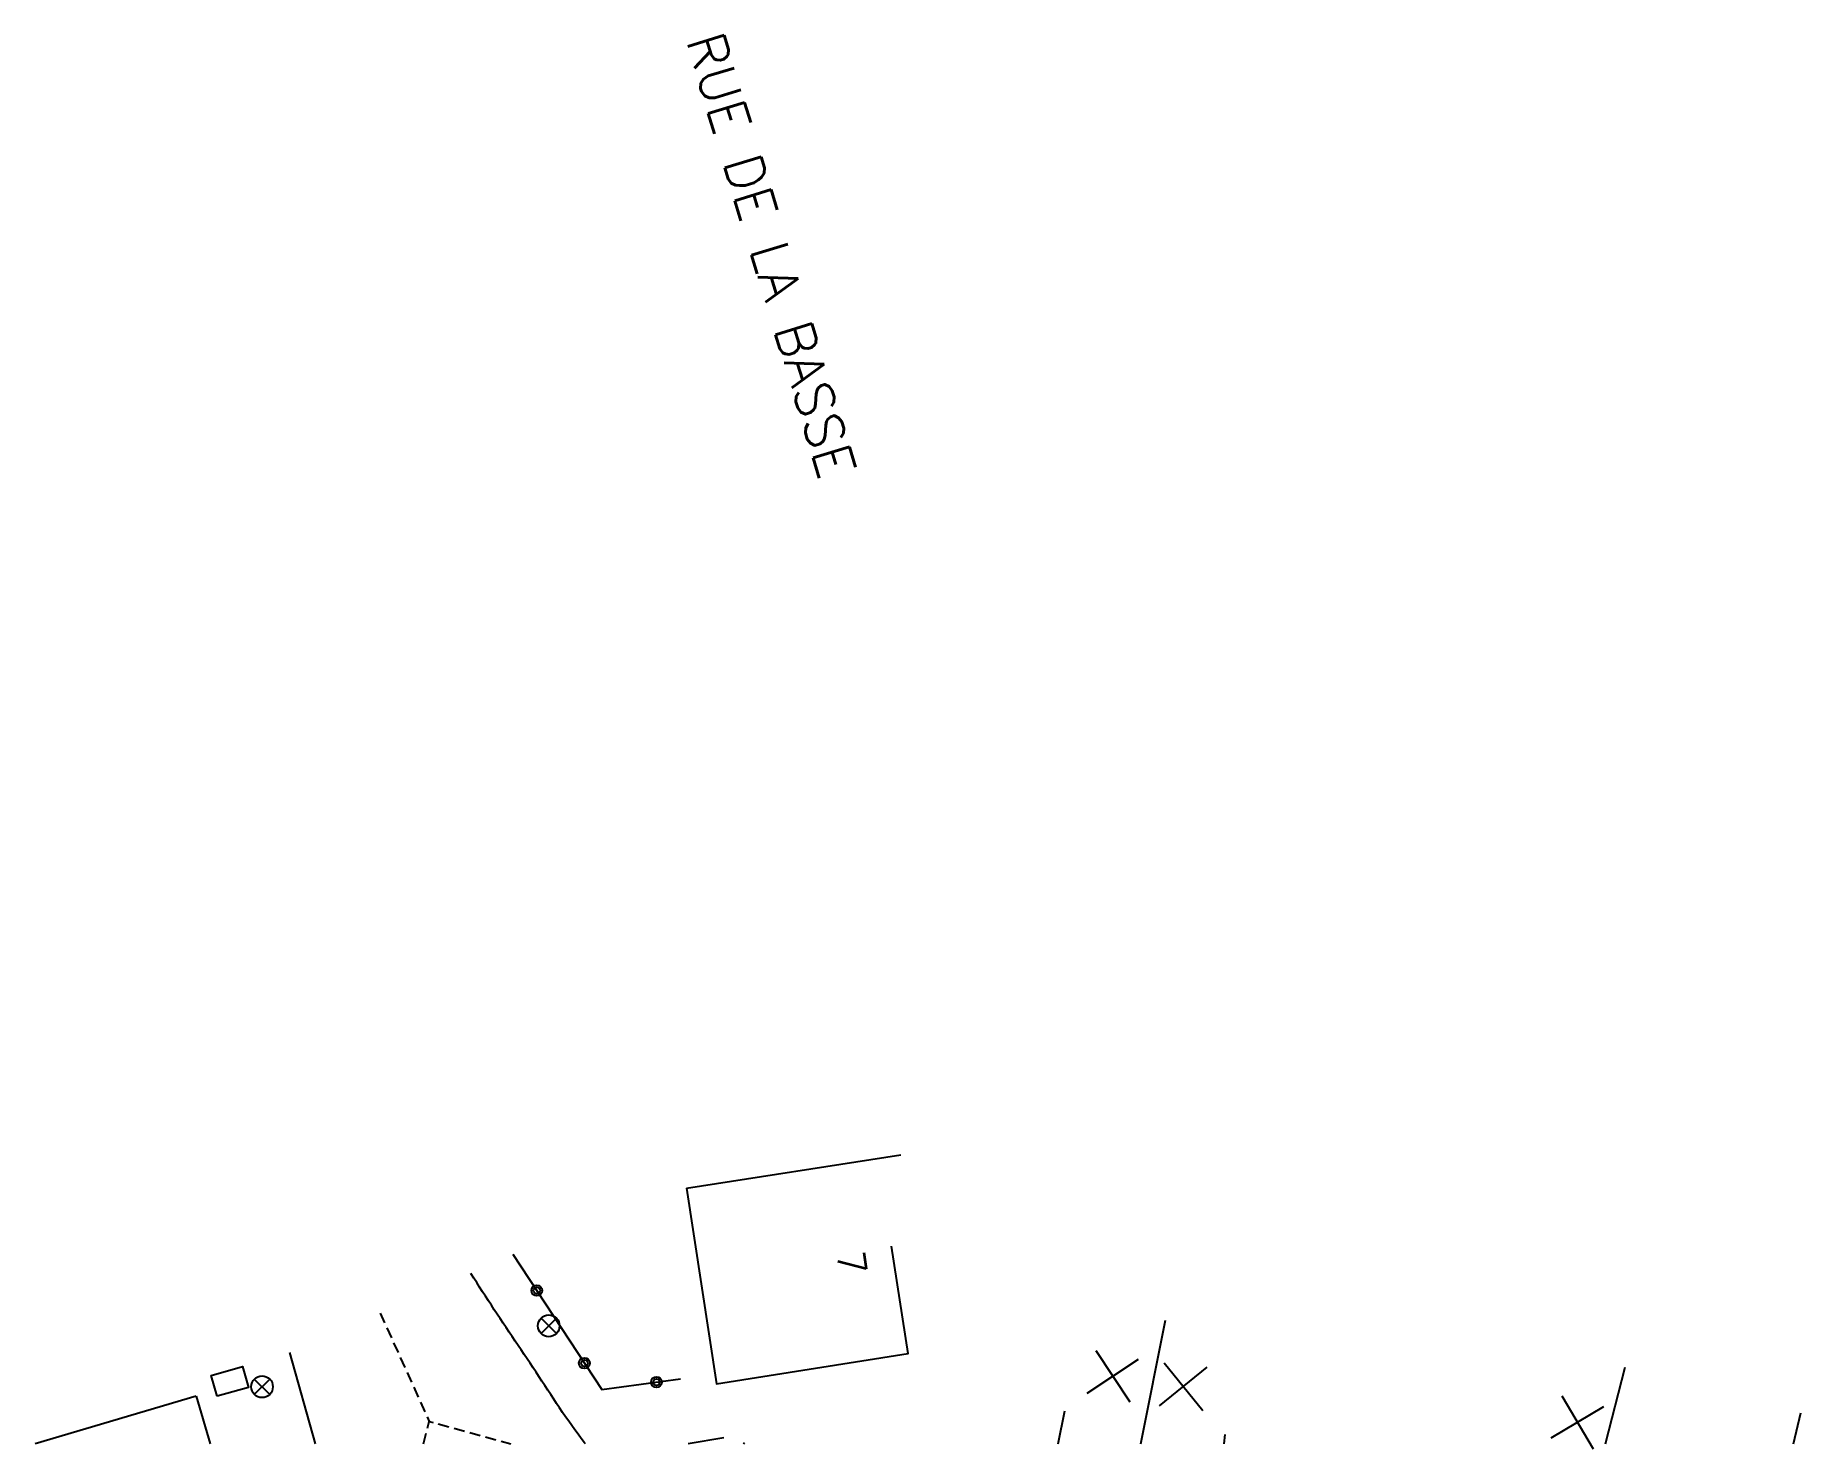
# Model space of a CAD drawing. Header units: millimetres. Extents: x 173999 to 174556, y 130000 to 131000.
# Drawn here: x 174178.9 to 174260.3, y 129999.8 to 130064.8 of the extents above; entities that cross this region are included whole.
import ezdxf
from ezdxf.enums import TextEntityAlignment as Align

# ---------------------------------------------------------------- set-up
doc = ezdxf.new("R2010")
doc.units = ezdxf.units.MM
doc.linetypes.add('DASHED', pattern=[0.75, 0.5, -0.25])
doc.layers.get('0').update_dxf_attribs({"linetype": 'CONTINUOUS'})
for name, color, linetype in [('W0001', 6, 'DASHED'), ('W0008', 7, 'CONTINUOUS'), ('W0100', 7, 'CONTINUOUS'), ('W0322', 7, 'CONTINUOUS'), ('W0469', 7, 'CONTINUOUS'), ('W0989', 7, 'CONTINUOUS'), ('W0991', 7, 'CONTINUOUS'), ('W1102', 7, 'CONTINUOUS'), ('W1471', 7, 'CONTINUOUS')]:
    doc.layers.add(name, color=color, linetype=linetype)
doc.styles.get("Standard").update_dxf_attribs({"font": 'romans.shx', "width": 0.85})

msp = doc.modelspace()

# ---------------------------------------------------------------- texts
at = {"layer": 'W0989'}
msp.add_text('RUE DE LA BASSE', height=1.75, rotation=286.93852, dxfattribs=at).set_placement((174212.838, 130054.72), align=Align.MIDDLE)
at = {"layer": 'W0991'}
msp.add_text('7', height=1.25, rotation=278.77025, dxfattribs=at).set_placement((174216.544, 130008.337), align=Align.MIDDLE)

# ---------------------------------------------------------------- blocks, each defined once
blk = doc.blocks.new('t322o')
at = {"color": 0, "linetype": 'Continuous'}
for radius in [0.25, 0.15]:
    blk.add_circle((0, 0), radius, dxfattribs=at)
blk = doc.blocks.new('t991o')
at = {"color": 0, "linetype": 'Continuous'}
for p, q in [((-1, 1), (1, -1)), ((-1, -1), (1, 1))]:
    blk.add_line(p, q, dxfattribs=at)
blk = doc.blocks.new('T1471')
at = {"color": 0, "linetype": 'Continuous', "flags": 128}
blk.add_lwpolyline([(-0.75, -0.5), (-0.75, 0.5), (0.75, 0.5), (0.75, -0.5), (-0.75, -0.5)], dxfattribs=at)
blk = doc.blocks.new('T469')
at = {"color": 0, "linetype": 'Continuous', "flags": 128}
for points in [[(-0.354, 0.354), (0.354, -0.354)], [(-0.354, -0.354), (0.354, 0.354)]]:
    blk.add_lwpolyline(points, dxfattribs=at)
at = {"color": 0, "linetype": 'Continuous'}
blk.add_circle((0, 0), 0.5, dxfattribs=at)

# ---------------------------------------------------------------- linework, layer by layer
at = {"layer": 'W0001', "flags": 128}
for points in [[(174194.828, 130006.021), (174197.089, 130001.034)], [(174196.827, 130000), (174197.089, 130001.034), (174200.851, 130000)]]:
    msp.add_lwpolyline(points, dxfattribs=at)
at = {"layer": 'W0008', "flags": 128}
for points in [[(174204.283, 130000), (174204.244, 130000.049), (174204.092, 130000.245), (174203.944, 130000.441), (174203.798, 130000.64), (174203.654, 130000.84), (174203.511, 130001.041), (174203.371, 130001.243), (174203.232, 130001.447), (174203.094, 130001.651), (174202.957, 130001.856), (174202.82, 130002.062), (174202.685, 130002.267), (174202.55, 130002.474), (174202.414, 130002.68), (174202.279, 130002.886), (174202.143, 130003.092), (174202.007, 130003.297), (174201.87, 130003.502), (174201.733, 130003.707), (174201.594, 130003.911), (174201.455, 130004.116), (174201.317, 130004.321), (174201.179, 130004.527), (174201.042, 130004.732), (174200.904, 130004.938), (174200.767, 130005.143), (174200.63, 130005.349), (174200.494, 130005.556), (174200.357, 130005.762), (174200.221, 130005.968), (174200.085, 130006.175), (174199.95, 130006.382), (174199.815, 130006.589), (174199.68, 130006.796), (174199.545, 130007.004), (174199.411, 130007.211), (174199.277, 130007.419), (174199.143, 130007.627), (174199.009, 130007.835)], [(174190.646, 130004.208), (174191.842, 130000)]]:
    msp.add_lwpolyline(points, dxfattribs=at)
at = {"layer": 'W0100', "flags": 128}
for points in [[(174208.931, 130011.774), (174210.321, 130002.765), (174219.153, 130004.158), (174218.374, 130009.097)], [(174186.353, 130002.192), (174187.002, 130000)], [(174226.055, 130000), (174226.36, 130001.523)], [(174233.725, 130000.434), (174233.681, 130000)]]:
    msp.add_lwpolyline(points, dxfattribs=at)
at = {"layer": 'W0322', "flags": 128}
for points in [[(174200.946, 130008.731), (174205.033, 130002.496), (174208.667, 130002.991)], [(174210.664, 130000.271), (174209.011, 130000)], [(174211.554, 130000.049), (174211.616, 130000)]]:
    msp.add_lwpolyline(points, dxfattribs=at)
at = {"layer": 'W1102', "flags": 128}
for points in [[(174208.931, 130011.774), (174218.814, 130013.299)], [(174229.861, 130000), (174231.001, 130005.693)], [(174251.262, 130000), (174252.177, 130003.526)], [(174186.353, 130002.192), (174178.945, 130000)], [(174259.928, 130000), (174260.255, 130001.425)]]:
    msp.add_lwpolyline(points, dxfattribs=at)

# ---------------------------------------------------------------- block references
at = {"layer": 'W0322'}
for p, rotation in [((174202.043, 130007.058), 303.244755935136), ((174204.236, 130003.713), 303.244755935136), ((174207.555, 130002.84), 7.75354576234795)]:
    msp.add_blockref('t322o', p, dxfattribs=dict(at, rotation=rotation))
at = {"layer": 'W0469'}
for p in [(174202.591, 130005.432), (174189.387, 130002.628)]:
    msp.add_blockref('T469', p, dxfattribs=at)
at = {"layer": 'W0991'}
for p, rotation in [((174228.577, 130003.117), 348.6250759274314), ((174231.827, 130002.638), 354.1618977737162), ((174249.974, 130000.994), 345.5997841720562)]:
    msp.add_blockref('t991o', p, dxfattribs=dict(at, rotation=rotation))
at = {"layer": 'W1471', "rotation": 15.86621897722148}
msp.add_blockref('T1471', (174187.904, 130002.876), dxfattribs=at)

msp.set_redraw_order([(e.dxf.handle, doc.entitydb.next_handle()) for e in msp.query("TEXT MTEXT ATTDEF DIMENSION ARC_DIMENSION")])  # texts and dimensions are drawn at this point

doc.saveas('drawing.dxf')
